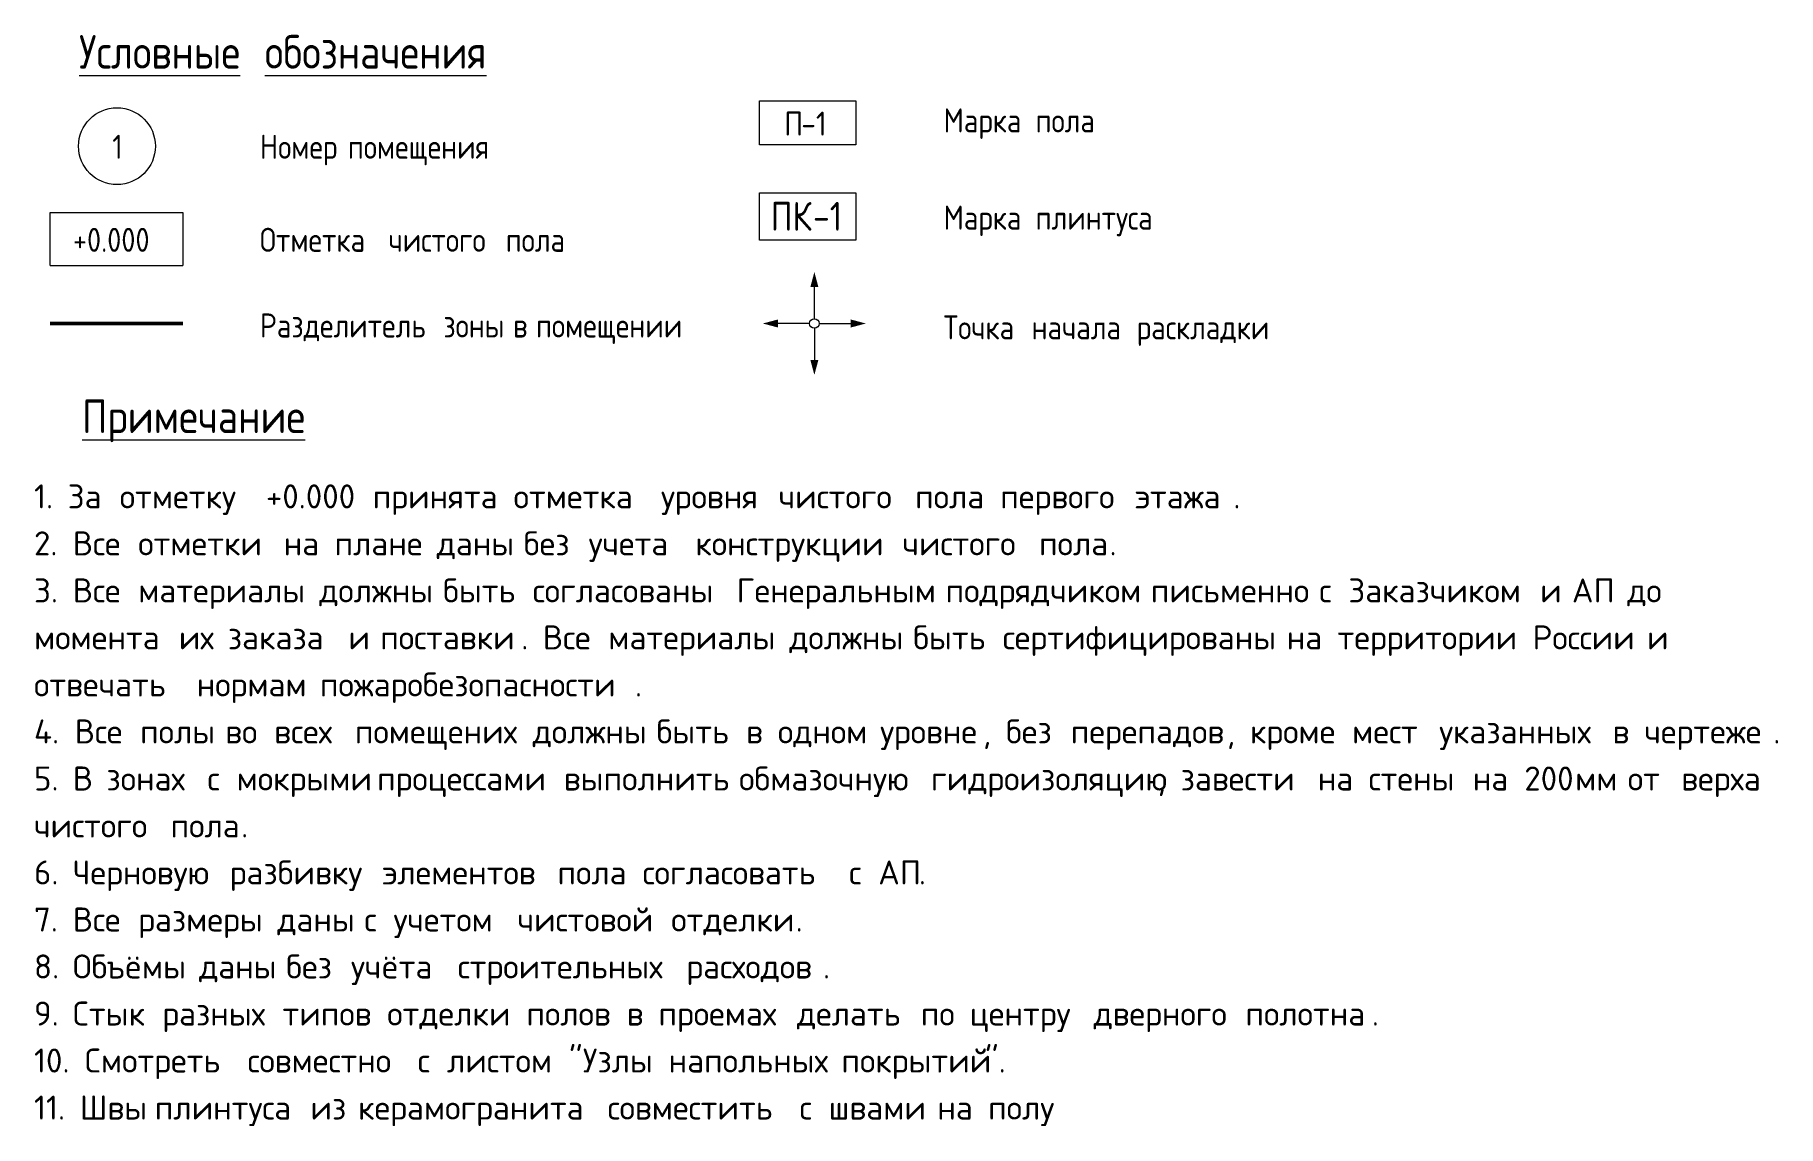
# Model space of a CAD drawing. Header units: millimetres. Extents: x 81671 to 282875, y -8553 to 29000.
# Drawn here: x 282693.6 to 282875.2, y 3746.2 to 3859.8 of the extents above; entities that cross this region are included whole.
import ezdxf

# ---------------------------------------------------------------- set-up
doc = ezdxf.new("R2010")
doc.units = ezdxf.units.MM
doc.linetypes.add('200_ШТРИХ__ш1_п0_6_', pattern=[800, 500, -300])
for name, color, linetype, lineweight in [('A-DETL', 7, 'Continuous', 9), ('A-DETL-5', 7, '200_ШТРИХ__ш1_п0_6_', 50), ('G-ANNO-TEXT', 7, 'Continuous', 9)]:
    doc.layers.add(name, color=color, linetype=linetype, lineweight=lineweight)
doc.layers.add('A-DETL-GENF-8', color=1, linetype='Continuous', lineweight=9, true_color=0xff0000)
doc.layers.add('G-ANNO-TEXT-2', color=1, linetype='Continuous', lineweight=9, true_color=0xff0000)
doc.styles.add('GOST Common_6', font='GOST_Common.ttf', dxfattribs={"width": 0.9, "height": 3.5})
doc.styles.add('GOST Common_7', font='GOST_Common.ttf', dxfattribs={"width": 0.9, "height": 2.5})
doc.styles.add('GOST Common_8', font='GOST_Common.ttf', dxfattribs={"width": 0.9, "height": 3})
doc.styles.add('ISOCPEUR_3', font='isocpeur.ttf', dxfattribs={"width": 0.9, "height": 2.5})
doc.styles.add('ISOCPEUR_4', font='isocpeur.ttf', dxfattribs={"height": 2.5})

msp = doc.modelspace()

# ---------------------------------------------------------------- texts
at = {"layer": 'G-ANNO-TEXT', "attachment_point": 1}
for s, insert, char_height, width, style in [('\\LУсловные', (282698.24, 3859.77), 3.5, 22.1506, 'GOST Common_6'), ('\\L\\fGOST Common|b0|i0|c204|p34|;\\W.9;\\L ', (282716.52, 3859.77), 3.5, 1.2987, 'GOST Common_6'), ('\\Lобозначения', (282717.59, 3859.77), 3.5, 30.1595, 'GOST Common_6'), ('Марка', (282788.26, 3852.13), 2.5, 10.6785, 'GOST Common_7'), ('\\fGOST Common|b0|i0|c204|p34|;\\W.9; ', (282797.07, 3852.13), 2.5, 0.938, 'GOST Common_7'), ('\\fISOCPEUR|b0|i0|c204|p34|;\\W.9;П', (282771.66, 3851.8), 2.5, 2.1646, 'ISOCPEUR_3'), ('-1', (282773.44, 3851.8), 2.5, 3.319, 'ISOCPEUR_3'), ('пола', (282797.84, 3852.13), 2.5, 8.0089, 'GOST Common_7'), ('\\fGOST Common|b0|i0|c204|p34|;\\W.9;1', (282701.71, 3849.39), 2.5, 1.3709, 'GOST Common_7'), ('Номер', (282717.07, 3849.39), 2.5, 10.1734, 'GOST Common_7'), ('\\fGOST Common|b0|i0|c204|p34|;\\W.9; ', (282725.46, 3849.39), 2.5, 0.938, 'GOST Common_7'), ('помещения', (282726.23, 3849.39), 2.5, 18.543, 'GOST Common_7'), ('Марка', (282788.26, 3842.01), 2.5, 10.6785, 'GOST Common_7'), ('\\fGOST Common|b0|i0|c204|p34|;\\W.9; ', (282797.07, 3842.01), 2.5, 0.938, 'GOST Common_7'), ('плинтуса', (282797.84, 3842.01), 2.5, 16.0177, 'GOST Common_7'), ('+0.000', (282697.61, 3839.7), 2.5, 10.5342, 'GOST Common_7'), ('Отметка', (282717.07, 3839.7), 2.5, 15.2962, 'GOST Common_7'), ('\\fGOST Common|b0|i0|c204|p34|;\\W.9; ', (282729.69, 3839.7), 2.5, 0.938, 'GOST Common_7'), ('\\fGOST Common|b0|i0|c204|p34|;\\W.9; ', (282741.89, 3839.7), 2.5, 0.938, 'GOST Common_7'), ('\\fGOST Common|b0|i0|c204|p34|;\\W.9; ', (282749.27, 3839.7), 2.5, 0.938, 'GOST Common_7'), ('чистого', (282730.46, 3839.7), 2.5, 13.8532, 'GOST Common_7'), ('пола', (282742.67, 3839.7), 2.5, 8.0089, 'GOST Common_7'), ('Разделитель', (282717.07, 3830.78), 2.5, 22.2228, 'GOST Common_7'), ('\\fGOST Common|b0|i0|c204|p34|;\\W.9; ', (282735.4, 3830.78), 2.5, 0.938, 'GOST Common_7'), ('зоны', (282736.18, 3830.78), 2.5, 7.8646, 'GOST Common_7'), ('\\fGOST Common|b0|i0|c204|p34|;\\W.9; ', (282742.67, 3830.78), 2.5, 0.938, 'GOST Common_7'), ('\\fGOST Common|b0|i0|c204|p34|;\\W.9; ', (282745.05, 3830.78), 2.5, 0.938, 'GOST Common_7'), ('Точка', (282788.26, 3830.59), 2.5, 10.1734, 'GOST Common_7'), ('\\fGOST Common|b0|i0|c204|p34|;\\W.9; ', (282796.65, 3830.59), 2.5, 0.938, 'GOST Common_7'), ('\\fGOST Common|b0|i0|c204|p34|;\\W.9; ', (282807.61, 3830.59), 2.5, 0.938, 'GOST Common_7'), ('\\fGOST Common|b0|i0|c204|p34|;\\W.9;в', (282743.44, 3830.78), 2.5, 1.9481, 'GOST Common_7'), ('помещении', (282745.82, 3830.78), 2.5, 18.543, 'GOST Common_7'), ('начала', (282797.43, 3830.59), 2.5, 12.338, 'GOST Common_7'), ('раскладки', (282808.38, 3830.59), 2.5, 17.6772, 'GOST Common_7'), ('\\LПримечание', (282698.55, 3821.83), 3.5, 28.5, 'GOST Common_6'), ('1. ', (282693.55, 3812.99), 2.5, 4.2489, 'ISOCPEUR_4'), ('За', (282697.06, 3812.99), 2.5, 4.73, 'ISOCPEUR_4'), ('\\fISOCPEUR|b0|i0|c204|p34|; ', (282700.96, 3812.99), 2.5, 1.8439, 'ISOCPEUR_4'), ('отметку', (282702.48, 3812.99), 2.5, 16.5148, 'ISOCPEUR_4'), (' +0.000 ', (282716.11, 3812.99), 2.5, 15.3924, 'ISOCPEUR_4'), ('принята', (282728.81, 3812.99), 2.5, 15.9536, 'ISOCPEUR_4'), ('\\fISOCPEUR|b0|i0|c204|p34|; ', (282741.97, 3812.99), 2.5, 1.8439, 'ISOCPEUR_4'), ('отметка', (282743.49, 3812.99), 2.5, 16.7553, 'ISOCPEUR_4'), ('\\fISOCPEUR|b0|i0|c204|p34|; ', (282757.32, 3812.99), 2.5, 1.8439, 'ISOCPEUR_4'), ('уровня', (282758.84, 3812.99), 2.5, 12.9873, 'ISOCPEUR_4'), ('\\fISOCPEUR|b0|i0|c204|p34|; ', (282769.55, 3812.99), 2.5, 1.8439, 'ISOCPEUR_4'), ('чистого', (282771.08, 3812.99), 2.5, 15.3924, 'ISOCPEUR_4'), ('\\fISOCPEUR|b0|i0|c204|p34|; ', (282783.78, 3812.99), 2.5, 1.8439, 'ISOCPEUR_4'), ('пола', (282785.3, 3812.99), 2.5, 8.8987, 'ISOCPEUR_4'), ('\\fISOCPEUR|b0|i0|c204|p34|; ', (282792.64, 3812.99), 2.5, 1.8439, 'ISOCPEUR_4'), ('первого', (282794.16, 3812.99), 2.5, 15.1519, 'ISOCPEUR_4'), ('\\fISOCPEUR|b0|i0|c204|p34|; ', (282806.66, 3812.99), 2.5, 1.8439, 'ISOCPEUR_4'), ('этажа', (282808.18, 3812.99), 2.5, 12.4262, 'ISOCPEUR_4'), ('\\fISOCPEUR|b0|i0|c204|p34|;.', (282818.44, 3812.99), 2.5, 0.8819, 'ISOCPEUR_4'), ('2. ', (282693.55, 3808.1), 2.5, 4.8903, 'ISOCPEUR_4'), ('Все', (282697.59, 3808.1), 2.5, 6.4135, 'ISOCPEUR_4'), ('\\fISOCPEUR|b0|i0|c204|p34|; ', (282702.88, 3808.1), 2.5, 1.8439, 'ISOCPEUR_4'), ('отметки', (282704.4, 3808.1), 2.5, 16.5148, 'ISOCPEUR_4'), ('\\fISOCPEUR|b0|i0|c204|p34|; ', (282718.03, 3808.1), 2.5, 1.8439, 'ISOCPEUR_4'), ('на', (282719.55, 3808.1), 2.5, 4.5696, 'ISOCPEUR_4'), ('\\fISOCPEUR|b0|i0|c204|p34|; ', (282723.32, 3808.1), 2.5, 1.8439, 'ISOCPEUR_4'), ('плане', (282724.84, 3808.1), 2.5, 11.0633, 'ISOCPEUR_4'), ('\\fISOCPEUR|b0|i0|c204|p34|; ', (282733.97, 3808.1), 2.5, 1.8439, 'ISOCPEUR_4'), ('даны', (282735.49, 3808.1), 2.5, 9.1392, 'ISOCPEUR_4'), ('\\fISOCPEUR|b0|i0|c204|p34|; ', (282743.03, 3808.1), 2.5, 1.8439, 'ISOCPEUR_4'), ('без', (282744.55, 3808.1), 2.5, 6.3333, 'ISOCPEUR_4'), ('\\fISOCPEUR|b0|i0|c204|p34|; ', (282749.78, 3808.1), 2.5, 1.8439, 'ISOCPEUR_4'), ('учета', (282751.3, 3808.1), 2.5, 11.6245, 'ISOCPEUR_4'), ('\\fISOCPEUR|b0|i0|c204|p34|; ', (282760.89, 3808.1), 2.5, 1.8439, 'ISOCPEUR_4'), ('конструкции', (282762.41, 3808.1), 2.5, 24.2911, 'ISOCPEUR_4'), ('\\fISOCPEUR|b0|i0|c204|p34|; ', (282782.45, 3808.1), 2.5, 1.8439, 'ISOCPEUR_4'), ('чистого', (282783.97, 3808.1), 2.5, 15.3924, 'ISOCPEUR_4'), ('\\fISOCPEUR|b0|i0|c204|p34|; ', (282796.67, 3808.1), 2.5, 1.8439, 'ISOCPEUR_4'), ('пола', (282798.2, 3808.1), 2.5, 8.8987, 'ISOCPEUR_4'), ('\\fISOCPEUR|b0|i0|c204|p34|;.', (282805.54, 3808.1), 2.5, 0.8819, 'ISOCPEUR_4'), ('3. ', (282693.55, 3803.2), 2.5, 4.8903, 'ISOCPEUR_4'), ('Все', (282697.59, 3803.2), 2.5, 6.4135, 'ISOCPEUR_4'), ('\\fISOCPEUR|b0|i0|c204|p34|; ', (282702.88, 3803.2), 2.5, 1.8439, 'ISOCPEUR_4'), ('\\fISOCPEUR|b0|i0|c204|p34|; ', (282721.73, 3803.2), 2.5, 1.8439, 'ISOCPEUR_4'), ('\\fISOCPEUR|b0|i0|c204|p34|; ', (282734.63, 3803.2), 2.5, 1.8439, 'ISOCPEUR_4'), ('быть', (282736.15, 3803.2), 2.5, 9.4599, 'ISOCPEUR_4'), ('\\fISOCPEUR|b0|i0|c204|p34|; ', (282743.96, 3803.2), 2.5, 1.8439, 'ISOCPEUR_4'), ('\\fISOCPEUR|b0|i0|c204|p34|; ', (282765.19, 3803.2), 2.5, 1.8439, 'ISOCPEUR_4'), ('Генеральным', (282766.71, 3803.2), 2.5, 24.5316, 'ISOCPEUR_4'), ('\\fISOCPEUR|b0|i0|c204|p34|; ', (282786.95, 3803.2), 2.5, 1.8439, 'ISOCPEUR_4'), ('\\fISOCPEUR|b0|i0|c204|p34|; ', (282808.32, 3803.2), 2.5, 1.8439, 'ISOCPEUR_4'), ('\\fISOCPEUR|b0|i0|c204|p34|; ', (282825.84, 3803.2), 2.5, 1.8439, 'ISOCPEUR_4'), ('\\fISOCPEUR|b0|i0|c204|p34|; ', (282828.89, 3803.2), 2.5, 1.8439, 'ISOCPEUR_4'), ('Заказчиком', (282830.41, 3803.2), 2.5, 22.3671, 'ISOCPEUR_4'), ('\\fISOCPEUR|b0|i0|c204|p34|; ', (282848.86, 3803.2), 2.5, 1.8439, 'ISOCPEUR_4'), ('\\fISOCPEUR|b0|i0|c204|p34|; ', (282852.17, 3803.2), 2.5, 1.8439, 'ISOCPEUR_4'), ('АП', (282853.69, 3803.2), 2.5, 5.1308, 'ISOCPEUR_4'), ('\\fISOCPEUR|b0|i0|c204|p34|; ', (282857.92, 3803.2), 2.5, 1.8439, 'ISOCPEUR_4'), ('\\fISOCPEUR|b0|i0|c204|p34|; ', (282863.02, 3803.2), 2.5, 1.8439, 'ISOCPEUR_4'), ('материалы', (282704.4, 3803.2), 2.5, 21.0042, 'ISOCPEUR_4'), ('должны', (282723.25, 3803.2), 2.5, 13.789, 'ISOCPEUR_4'), ('согласованы', (282745.48, 3803.2), 2.5, 23.8903, 'ISOCPEUR_4'), ('подрядчиком', (282788.47, 3803.2), 2.5, 24.0506, 'ISOCPEUR_4'), ('письменно', (282809.84, 3803.2), 2.5, 19.4008, 'ISOCPEUR_4'), ('\\fISOCPEUR|b0|i0|c204|p34|;с', (282827.37, 3803.2), 2.5, 1.8439, 'ISOCPEUR_4'), ('\\fISOCPEUR|b0|i0|c204|p34|;и', (282850.38, 3803.2), 2.5, 2.1646, 'ISOCPEUR_4'), ('до', (282859.45, 3803.2), 2.5, 4.3291, 'ISOCPEUR_4'), ('момента', (282693.55, 3798.31), 2.5, 16.4346, 'ISOCPEUR_4'), ('\\fISOCPEUR|b0|i0|c204|p34|; ', (282707.11, 3798.31), 2.5, 1.8439, 'ISOCPEUR_4'), ('их', (282708.63, 3798.31), 2.5, 4.3291, 'ISOCPEUR_4'), ('\\fISOCPEUR|b0|i0|c204|p34|; ', (282712.21, 3798.31), 2.5, 1.8439, 'ISOCPEUR_4'), ('заказа', (282713.73, 3798.31), 2.5, 13.3882, 'ISOCPEUR_4'), ('\\fISOCPEUR|b0|i0|c204|p34|; ', (282724.77, 3798.31), 2.5, 1.8439, 'ISOCPEUR_4'), ('\\fISOCPEUR|b0|i0|c204|p34|;и', (282726.29, 3798.31), 2.5, 2.1646, 'ISOCPEUR_4'), ('\\fISOCPEUR|b0|i0|c204|p34|; ', (282728.08, 3798.31), 2.5, 1.8439, 'ISOCPEUR_4'), ('поставки', (282729.6, 3798.31), 2.5, 17.7975, 'ISOCPEUR_4'), ('Все', (282746.54, 3798.31), 2.5, 6.4135, 'ISOCPEUR_4'), ('\\fISOCPEUR|b0|i0|c204|p34|; ', (282751.83, 3798.31), 2.5, 1.8439, 'ISOCPEUR_4'), ('материалы', (282753.35, 3798.31), 2.5, 21.0042, 'ISOCPEUR_4'), ('\\fISOCPEUR|b0|i0|c204|p34|; ', (282770.68, 3798.31), 2.5, 1.8439, 'ISOCPEUR_4'), ('должны', (282772.2, 3798.31), 2.5, 13.789, 'ISOCPEUR_4'), ('\\fISOCPEUR|b0|i0|c204|p34|; ', (282783.58, 3798.31), 2.5, 1.8439, 'ISOCPEUR_4'), ('быть', (282785.1, 3798.31), 2.5, 9.4599, 'ISOCPEUR_4'), ('\\fISOCPEUR|b0|i0|c204|p34|; ', (282792.9, 3798.31), 2.5, 1.8439, 'ISOCPEUR_4'), ('сертифицированы', (282794.42, 3798.31), 2.5, 33.9915, 'ISOCPEUR_4'), ('\\fISOCPEUR|b0|i0|c204|p34|; ', (282822.47, 3798.31), 2.5, 1.8439, 'ISOCPEUR_4'), ('на', (282823.99, 3798.31), 2.5, 4.5696, 'ISOCPEUR_4'), ('\\fISOCPEUR|b0|i0|c204|p34|; ', (282827.76, 3798.31), 2.5, 1.8439, 'ISOCPEUR_4'), ('территории', (282829.28, 3798.31), 2.5, 22.7679, 'ISOCPEUR_4'), ('\\fISOCPEUR|b0|i0|c204|p34|; ', (282848.07, 3798.31), 2.5, 1.8439, 'ISOCPEUR_4'), ('России', (282849.59, 3798.31), 2.5, 12.5865, 'ISOCPEUR_4'), ('\\fISOCPEUR|b0|i0|c204|p34|; ', (282859.98, 3798.31), 2.5, 1.8439, 'ISOCPEUR_4'), ('\\fISOCPEUR|b0|i0|c204|p34|;и', (282861.5, 3798.31), 2.5, 2.1646, 'ISOCPEUR_4'), ('\\fISOCPEUR|b0|i0|c204|p34|; ', (282863.28, 3798.31), 2.5, 1.8439, 'ISOCPEUR_4'), ('. ', (282744.29, 3798.31), 2.5, 2.7257, 'ISOCPEUR_4'), ('отвечать', (282693.55, 3793.41), 2.5, 18.6793, 'ISOCPEUR_4'), ('\\fISOCPEUR|b0|i0|c204|p34|; ', (282708.96, 3793.41), 2.5, 1.8439, 'ISOCPEUR_4'), ('нормам', (282710.49, 3793.41), 2.5, 13.7089, 'ISOCPEUR_4'), ('\\fISOCPEUR|b0|i0|c204|p34|; ', (282721.8, 3793.41), 2.5, 1.8439, 'ISOCPEUR_4'), ('пожаробезопасности', (282723.32, 3793.41), 2.5, 39.7637, 'ISOCPEUR_4'), ('\\fISOCPEUR|b0|i0|c204|p34|;.', (282756.13, 3793.41), 2.5, 0.8819, 'ISOCPEUR_4'), ('4. ', (282693.55, 3788.52), 2.5, 5.1308, 'ISOCPEUR_4'), ('Все', (282697.79, 3788.52), 2.5, 6.4135, 'ISOCPEUR_4'), ('\\fISOCPEUR|b0|i0|c204|p34|; ', (282703.08, 3788.52), 2.5, 1.8439, 'ISOCPEUR_4'), ('\\fISOCPEUR|b0|i0|c204|p34|; ', (282711.94, 3788.52), 2.5, 1.8439, 'ISOCPEUR_4'), ('\\fISOCPEUR|b0|i0|c204|p34|; ', (282717.03, 3788.52), 2.5, 1.8439, 'ISOCPEUR_4'), ('\\fISOCPEUR|b0|i0|c204|p34|; ', (282725.43, 3788.52), 2.5, 1.8439, 'ISOCPEUR_4'), ('\\fISOCPEUR|b0|i0|c204|p34|; ', (282743.96, 3788.52), 2.5, 1.8439, 'ISOCPEUR_4'), ('\\fISOCPEUR|b0|i0|c204|p34|; ', (282756.85, 3788.52), 2.5, 1.8439, 'ISOCPEUR_4'), ('быть', (282758.38, 3788.52), 2.5, 9.4599, 'ISOCPEUR_4'), ('\\fISOCPEUR|b0|i0|c204|p34|; ', (282766.18, 3788.52), 2.5, 1.8439, 'ISOCPEUR_4'), ('\\fISOCPEUR|b0|i0|c204|p34|; ', (282769.49, 3788.52), 2.5, 1.8439, 'ISOCPEUR_4'), ('\\fISOCPEUR|b0|i0|c204|p34|; ', (282780.14, 3788.52), 2.5, 1.8439, 'ISOCPEUR_4'), ('без', (282794.76, 3788.52), 2.5, 6.3333, 'ISOCPEUR_4'), ('\\fISOCPEUR|b0|i0|c204|p34|; ', (282799.98, 3788.52), 2.5, 1.8439, 'ISOCPEUR_4'), ('\\fISOCPEUR|b0|i0|c204|p34|; ', (282829.28, 3788.52), 2.5, 1.8439, 'ISOCPEUR_4'), ('\\fISOCPEUR|b0|i0|c204|p34|; ', (282838.35, 3788.52), 2.5, 1.8439, 'ISOCPEUR_4'), ('\\fISOCPEUR|b0|i0|c204|p34|; ', (282856.4, 3788.52), 2.5, 1.8439, 'ISOCPEUR_4'), ('\\fISOCPEUR|b0|i0|c204|p34|; ', (282859.71, 3788.52), 2.5, 1.8439, 'ISOCPEUR_4'), ('полы', (282704.6, 3788.52), 2.5, 8.8987, 'ISOCPEUR_4'), ('во', (282713.46, 3788.52), 2.5, 4.3291, 'ISOCPEUR_4'), ('всех', (282718.56, 3788.52), 2.5, 8.3376, 'ISOCPEUR_4'), ('помещених', (282726.96, 3788.52), 2.5, 20.6034, 'ISOCPEUR_4'), ('должны', (282745.48, 3788.52), 2.5, 13.789, 'ISOCPEUR_4'), ('\\fISOCPEUR|b0|i0|c204|p34|;в', (282767.7, 3788.52), 2.5, 2.1646, 'ISOCPEUR_4'), ('одном', (282771.01, 3788.52), 2.5, 11.0633, 'ISOCPEUR_4'), ('уровне', (282781.66, 3788.52), 2.5, 12.9873, 'ISOCPEUR_4'), ('перепадов', (282801.5, 3788.52), 2.5, 19.7215, 'ISOCPEUR_4'), ('кроме', (282820.16, 3788.52), 2.5, 11.0633, 'ISOCPEUR_4'), ('мест', (282830.8, 3788.52), 2.5, 9.1392, 'ISOCPEUR_4'), ('указанных', (282839.87, 3788.52), 2.5, 20.0422, 'ISOCPEUR_4'), ('\\fISOCPEUR|b0|i0|c204|p34|;в', (282857.92, 3788.52), 2.5, 2.1646, 'ISOCPEUR_4'), ('чертеже', (282861.23, 3788.52), 2.5, 16.2743, 'ISOCPEUR_4'), (', ', (282792.37, 3788.52), 2.5, 2.8861, 'ISOCPEUR_4'), (', ', (282817.77, 3788.52), 2.5, 2.8861, 'ISOCPEUR_4'), ('\\fISOCPEUR|b0|i0|c204|p34|;.', (282874.66, 3788.52), 2.5, 0.8819, 'ISOCPEUR_4'), ('5. ', (282693.55, 3783.62), 2.5, 4.8903, 'ISOCPEUR_4'), ('\\fISOCPEUR|b0|i0|c204|p34|;В', (282697.59, 3783.62), 2.5, 2.4051, 'ISOCPEUR_4'), ('\\fISOCPEUR|b0|i0|c204|p34|; ', (282699.57, 3783.62), 2.5, 1.8439, 'ISOCPEUR_4'), ('зонах', (282701.09, 3783.62), 2.5, 10.903, 'ISOCPEUR_4'), ('\\fISOCPEUR|b0|i0|c204|p34|; ', (282710.09, 3783.62), 2.5, 1.8439, 'ISOCPEUR_4'), ('\\fISOCPEUR|b0|i0|c204|p34|; ', (282713.13, 3783.62), 2.5, 1.8439, 'ISOCPEUR_4'), ('\\fISOCPEUR|b0|i0|c204|p34|; ', (282727.75, 3783.62), 2.5, 1.8439, 'ISOCPEUR_4'), ('\\fISOCPEUR|b0|i0|c204|p34|; ', (282747.2, 3783.62), 2.5, 1.8439, 'ISOCPEUR_4'), ('\\fISOCPEUR|b0|i0|c204|p34|; ', (282765.45, 3783.62), 2.5, 1.8439, 'ISOCPEUR_4'), ('обмазочную', (282766.97, 3783.62), 2.5, 22.3671, 'ISOCPEUR_4'), ('\\fISOCPEUR|b0|i0|c204|p34|; ', (282785.43, 3783.62), 2.5, 1.8439, 'ISOCPEUR_4'), ('гидроизоляцию', (282786.95, 3783.62), 2.5, 28.6202, 'ISOCPEUR_4'), ('завести', (282812.95, 3783.62), 2.5, 15.4726, 'ISOCPEUR_4'), ('\\fISOCPEUR|b0|i0|c204|p34|; ', (282825.71, 3783.62), 2.5, 1.8439, 'ISOCPEUR_4'), ('\\fISOCPEUR|b0|i0|c204|p34|; ', (282831, 3783.62), 2.5, 1.8439, 'ISOCPEUR_4'), ('\\fISOCPEUR|b0|i0|c204|p34|; ', (282841.85, 3783.62), 2.5, 1.8439, 'ISOCPEUR_4'), (' 200', (282847.14, 3783.62), 2.5, 8.3375, 'ISOCPEUR_4'), ('\\fISOCPEUR|b0|i0|c204|p34|; ', (282857.99, 3783.62), 2.5, 1.8439, 'ISOCPEUR_4'), ('\\fISOCPEUR|b0|i0|c204|p34|; ', (282863.55, 3783.62), 2.5, 1.8439, 'ISOCPEUR_4'), ('\\fISOCPEUR|b0|i0|c204|p34|; ', (282874.2, 3783.62), 2.5, 1.8439, 'ISOCPEUR_4'), ('\\fISOCPEUR|b0|i0|c204|p34|;с', (282711.61, 3783.62), 2.5, 1.8439, 'ISOCPEUR_4'), ('мокрыми', (282714.65, 3783.62), 2.5, 15.8734, 'ISOCPEUR_4'), ('процессами', (282729.27, 3783.62), 2.5, 21.7257, 'ISOCPEUR_4'), ('выполнить', (282748.72, 3783.62), 2.5, 20.2827, 'ISOCPEUR_4'), (', ', (282810.56, 3783.62), 2.5, 2.8861, 'ISOCPEUR_4'), ('на', (282827.23, 3783.62), 2.5, 4.5696, 'ISOCPEUR_4'), ('стены', (282832.52, 3783.62), 2.5, 11.3038, 'ISOCPEUR_4'), ('на', (282843.37, 3783.62), 2.5, 4.5696, 'ISOCPEUR_4'), ('мм', (282854.02, 3783.62), 2.5, 4.8101, 'ISOCPEUR_4'), ('от', (282859.51, 3783.62), 2.5, 4.8903, 'ISOCPEUR_4'), ('верха', (282865.07, 3783.62), 2.5, 11.0633, 'ISOCPEUR_4'), ('чистого', (282693.55, 3778.73), 2.5, 15.3924, 'ISOCPEUR_4'), ('\\fISOCPEUR|b0|i0|c204|p34|; ', (282706.25, 3778.73), 2.5, 1.8439, 'ISOCPEUR_4'), ('пола', (282707.77, 3778.73), 2.5, 8.8987, 'ISOCPEUR_4'), ('\\fISOCPEUR|b0|i0|c204|p34|;.', (282715.12, 3778.73), 2.5, 0.8819, 'ISOCPEUR_4'), ('разбивку', (282713.93, 3773.84), 2.5, 17.3966, 'ISOCPEUR_4'), ('АП', (282781.46, 3773.84), 2.5, 5.1308, 'ISOCPEUR_4'), ('6. ', (282693.55, 3773.84), 2.5, 4.8903, 'ISOCPEUR_4'), ('Черновую', (282697.59, 3773.84), 2.5, 17.9578, 'ISOCPEUR_4'), ('\\fISOCPEUR|b0|i0|c204|p34|; ', (282712.4, 3773.84), 2.5, 1.8439, 'ISOCPEUR_4'), ('\\fISOCPEUR|b0|i0|c204|p34|; ', (282728.28, 3773.84), 2.5, 1.8439, 'ISOCPEUR_4'), ('элементов', (282729.8, 3773.84), 2.5, 20.2827, 'ISOCPEUR_4'), ('\\fISOCPEUR|b0|i0|c204|p34|; ', (282746.54, 3773.84), 2.5, 1.8439, 'ISOCPEUR_4'), ('пола', (282748.06, 3773.84), 2.5, 8.8987, 'ISOCPEUR_4'), ('\\fISOCPEUR|b0|i0|c204|p34|; ', (282755.4, 3773.84), 2.5, 1.8439, 'ISOCPEUR_4'), ('согласовать', (282756.92, 3773.84), 2.5, 24.211, 'ISOCPEUR_4'), ('\\fISOCPEUR|b0|i0|c204|p34|; ', (282776.9, 3773.84), 2.5, 1.8439, 'ISOCPEUR_4'), ('\\fISOCPEUR|b0|i0|c204|p34|;с', (282778.42, 3773.84), 2.5, 1.8439, 'ISOCPEUR_4'), ('\\fISOCPEUR|b0|i0|c204|p34|; ', (282779.94, 3773.84), 2.5, 1.8439, 'ISOCPEUR_4'), ('\\fISOCPEUR|b0|i0|c204|p34|;.', (282785.69, 3773.84), 2.5, 0.8819, 'ISOCPEUR_4'), ('7. ', (282693.55, 3768.94), 2.5, 4.8903, 'ISOCPEUR_4'), ('Все', (282697.59, 3768.94), 2.5, 6.4135, 'ISOCPEUR_4'), ('\\fISOCPEUR|b0|i0|c204|p34|; ', (282702.88, 3768.94), 2.5, 1.8439, 'ISOCPEUR_4'), ('размеры', (282704.4, 3768.94), 2.5, 15.7131, 'ISOCPEUR_4'), ('\\fISOCPEUR|b0|i0|c204|p34|; ', (282717.36, 3768.94), 2.5, 1.8439, 'ISOCPEUR_4'), ('\\fISOCPEUR|b0|i0|c204|p34|; ', (282726.43, 3768.94), 2.5, 1.8439, 'ISOCPEUR_4'), ('\\fISOCPEUR|b0|i0|c204|p34|; ', (282729.47, 3768.94), 2.5, 1.8439, 'ISOCPEUR_4'), ('\\fISOCPEUR|b0|i0|c204|p34|; ', (282742.37, 3768.94), 2.5, 1.8439, 'ISOCPEUR_4'), ('чистовой', (282743.89, 3768.94), 2.5, 17.557, 'ISOCPEUR_4'), ('\\fISOCPEUR|b0|i0|c204|p34|; ', (282758.38, 3768.94), 2.5, 1.8439, 'ISOCPEUR_4'), ('даны', (282718.89, 3768.94), 2.5, 9.1392, 'ISOCPEUR_4'), ('\\fISOCPEUR|b0|i0|c204|p34|;с', (282727.95, 3768.94), 2.5, 1.8439, 'ISOCPEUR_4'), ('учетом', (282730.99, 3768.94), 2.5, 13.789, 'ISOCPEUR_4'), ('отделки', (282759.9, 3768.94), 2.5, 15.7131, 'ISOCPEUR_4'), ('\\fISOCPEUR|b0|i0|c204|p34|;.', (282772.86, 3768.94), 2.5, 0.8819, 'ISOCPEUR_4'), ('8. ', (282693.55, 3764.05), 2.5, 4.8903, 'ISOCPEUR_4'), ('Объёмы', (282697.59, 3764.05), 2.5, 14.1097, 'ISOCPEUR_4'), ('\\fISOCPEUR|b0|i0|c204|p34|; ', (282709.23, 3764.05), 2.5, 1.8439, 'ISOCPEUR_4'), ('даны', (282710.75, 3764.05), 2.5, 9.1392, 'ISOCPEUR_4'), ('\\fISOCPEUR|b0|i0|c204|p34|; ', (282718.29, 3764.05), 2.5, 1.8439, 'ISOCPEUR_4'), ('без', (282719.81, 3764.05), 2.5, 6.3333, 'ISOCPEUR_4'), ('\\fISOCPEUR|b0|i0|c204|p34|; ', (282725.04, 3764.05), 2.5, 1.8439, 'ISOCPEUR_4'), ('учёта', (282726.56, 3764.05), 2.5, 11.6245, 'ISOCPEUR_4'), ('\\fISOCPEUR|b0|i0|c204|p34|; ', (282736.15, 3764.05), 2.5, 1.8439, 'ISOCPEUR_4'), ('строительных', (282737.67, 3764.05), 2.5, 27.0169, 'ISOCPEUR_4'), ('\\fISOCPEUR|b0|i0|c204|p34|; ', (282759.96, 3764.05), 2.5, 1.8439, 'ISOCPEUR_4'), ('расходов', (282761.48, 3764.05), 2.5, 17.2363, 'ISOCPEUR_4'), ('\\fISOCPEUR|b0|i0|c204|p34|;.', (282775.71, 3764.05), 2.5, 0.8819, 'ISOCPEUR_4'), ('9. ', (282693.55, 3759.15), 2.5, 4.8903, 'ISOCPEUR_4'), ('Стык', (282697.59, 3759.15), 2.5, 9.4599, 'ISOCPEUR_4'), ('\\fISOCPEUR|b0|i0|c204|p34|; ', (282705.39, 3759.15), 2.5, 1.8439, 'ISOCPEUR_4'), ('разных', (282706.91, 3759.15), 2.5, 13.308, 'ISOCPEUR_4'), ('\\fISOCPEUR|b0|i0|c204|p34|; ', (282717.89, 3759.15), 2.5, 1.8439, 'ISOCPEUR_4'), ('типов', (282719.42, 3759.15), 2.5, 11.384, 'ISOCPEUR_4'), ('\\fISOCPEUR|b0|i0|c204|p34|; ', (282728.81, 3759.15), 2.5, 1.8439, 'ISOCPEUR_4'), ('отделки', (282730.33, 3759.15), 2.5, 15.7131, 'ISOCPEUR_4'), ('\\fISOCPEUR|b0|i0|c204|p34|; ', (282743.29, 3759.15), 2.5, 1.8439, 'ISOCPEUR_4'), ('полов', (282744.82, 3759.15), 2.5, 10.8228, 'ISOCPEUR_4'), ('\\fISOCPEUR|b0|i0|c204|p34|; ', (282753.75, 3759.15), 2.5, 1.8439, 'ISOCPEUR_4'), ('\\fISOCPEUR|b0|i0|c204|p34|;в', (282755.27, 3759.15), 2.5, 2.1646, 'ISOCPEUR_4'), ('\\fISOCPEUR|b0|i0|c204|p34|; ', (282757.05, 3759.15), 2.5, 1.8439, 'ISOCPEUR_4'), ('проемах', (282758.57, 3759.15), 2.5, 15.6329, 'ISOCPEUR_4'), ('\\fISOCPEUR|b0|i0|c204|p34|; ', (282771.47, 3759.15), 2.5, 1.8439, 'ISOCPEUR_4'), ('делать', (282772.99, 3759.15), 2.5, 13.789, 'ISOCPEUR_4'), ('\\fISOCPEUR|b0|i0|c204|p34|; ', (282784.37, 3759.15), 2.5, 1.8439, 'ISOCPEUR_4'), ('по', (282785.89, 3759.15), 2.5, 4.3291, 'ISOCPEUR_4'), ('\\fISOCPEUR|b0|i0|c204|p34|; ', (282789.46, 3759.15), 2.5, 1.8439, 'ISOCPEUR_4'), ('центру', (282790.99, 3759.15), 2.5, 13.789, 'ISOCPEUR_4'), ('\\fISOCPEUR|b0|i0|c204|p34|; ', (282802.36, 3759.15), 2.5, 1.8439, 'ISOCPEUR_4'), ('дверного', (282803.88, 3759.15), 2.5, 17.3164, 'ISOCPEUR_4'), ('\\fISOCPEUR|b0|i0|c204|p34|; ', (282818.17, 3759.15), 2.5, 1.8439, 'ISOCPEUR_4'), ('полотна', (282819.69, 3759.15), 2.5, 15.9536, 'ISOCPEUR_4'), ('\\fISOCPEUR|b0|i0|c204|p34|;.', (282832.86, 3759.15), 2.5, 0.8819, 'ISOCPEUR_4'), ('10. ', (282693.55, 3754.26), 2.5, 6.4135, 'ISOCPEUR_4'), ('Смотреть', (282698.84, 3754.26), 2.5, 18.6793, 'ISOCPEUR_4'), ('\\fISOCPEUR|b0|i0|c204|p34|; ', (282714.26, 3754.26), 2.5, 1.8439, 'ISOCPEUR_4'), ('\\fISOCPEUR|b0|i0|c204|p34|; ', (282731.98, 3754.26), 2.5, 1.8439, 'ISOCPEUR_4'), ('\\fISOCPEUR|b0|i0|c204|p34|; ', (282735.03, 3754.26), 2.5, 1.8439, 'ISOCPEUR_4'), (' "', (282747.66, 3754.26), 2.5, 3.6878, 'ISOCPEUR_4'), ('Узлы', (282750.7, 3754.26), 2.5, 8.9789, 'ISOCPEUR_4'), ('\\fISOCPEUR|b0|i0|c204|p34|; ', (282758.11, 3754.26), 2.5, 1.8439, 'ISOCPEUR_4'), ('\\fISOCPEUR|b0|i0|c204|p34|; ', (282776.1, 3754.26), 2.5, 1.8439, 'ISOCPEUR_4'), ('покрытий', (282777.62, 3754.26), 2.5, 18.1181, 'ISOCPEUR_4'), ('".', (282792.57, 3754.26), 2.5, 2.7257, 'ISOCPEUR_4'), ('совместно', (282715.78, 3754.26), 2.5, 19.6413, 'ISOCPEUR_4'), ('\\fISOCPEUR|b0|i0|c204|p34|;с', (282733.5, 3754.26), 2.5, 1.8439, 'ISOCPEUR_4'), ('листом', (282736.55, 3754.26), 2.5, 13.4683, 'ISOCPEUR_4'), ('напольных', (282759.63, 3754.26), 2.5, 19.962, 'ISOCPEUR_4'), ('11. ', (282693.55, 3749.36), 2.5, 5.7721, 'ISOCPEUR_4'), ('Швы', (282698.31, 3749.36), 2.5, 7.616, 'ISOCPEUR_4'), ('\\fISOCPEUR|b0|i0|c204|p34|; ', (282704.6, 3749.36), 2.5, 1.8439, 'ISOCPEUR_4'), ('плинтуса', (282706.12, 3749.36), 2.5, 17.7975, 'ISOCPEUR_4'), ('\\fISOCPEUR|b0|i0|c204|p34|; ', (282720.8, 3749.36), 2.5, 1.8439, 'ISOCPEUR_4'), ('из', (282722.33, 3749.36), 2.5, 4.1688, 'ISOCPEUR_4'), ('\\fISOCPEUR|b0|i0|c204|p34|; ', (282725.77, 3749.36), 2.5, 1.8439, 'ISOCPEUR_4'), ('керамогранита', (282727.29, 3749.36), 2.5, 29.6624, 'ISOCPEUR_4'), ('\\fISOCPEUR|b0|i0|c204|p34|; ', (282751.76, 3749.36), 2.5, 1.8439, 'ISOCPEUR_4'), ('совместить', (282753.28, 3749.36), 2.5, 22.3671, 'ISOCPEUR_4'), ('\\fISOCPEUR|b0|i0|c204|p34|; ', (282771.74, 3749.36), 2.5, 1.8439, 'ISOCPEUR_4'), ('\\fISOCPEUR|b0|i0|c204|p34|;с', (282773.26, 3749.36), 2.5, 1.8439, 'ISOCPEUR_4'), ('\\fISOCPEUR|b0|i0|c204|p34|; ', (282774.78, 3749.36), 2.5, 1.8439, 'ISOCPEUR_4'), ('швами', (282776.3, 3749.36), 2.5, 11.865, 'ISOCPEUR_4'), ('\\fISOCPEUR|b0|i0|c204|p34|; ', (282786.09, 3749.36), 2.5, 1.8439, 'ISOCPEUR_4'), ('на', (282787.61, 3749.36), 2.5, 4.5696, 'ISOCPEUR_4'), ('\\fISOCPEUR|b0|i0|c204|p34|; ', (282791.38, 3749.36), 2.5, 1.8439, 'ISOCPEUR_4'), ('полу', (282792.9, 3749.36), 2.5, 8.6582, 'ISOCPEUR_4')]:
    msp.add_mtext(s, dxfattribs=dict(at, insert=insert, char_height=char_height, width=width, style=style))
at = {"layer": 'G-ANNO-TEXT-2', "char_height": 3, "attachment_point": 1, "style": 'GOST Common_8'}
for s, insert, width in [('ПК', (282770.26, 3842.4), 5.3392), ('-1', (282774.66, 3842.4), 4.0405)]:
    msp.add_mtext(s, dxfattribs=dict(at, insert=insert, width=width))

# ---------------------------------------------------------------- hatches: boundary and pattern name
at = {"layer": 'A-DETL-GENF-8'}
for points in [[(282775.23, 3833.53), (282774.81, 3835.1), (282774.39, 3833.53)], [(282771.02, 3829.32), (282771.02, 3830.16), (282769.45, 3829.74)], [(282778.6, 3829.32), (282780.16, 3829.74), (282778.6, 3830.16)], [(282774.81, 3824.39), (282775.23, 3825.95), (282774.39, 3825.95)]]:
    msp.add_hatch(color=256, dxfattribs=at).paths.add_polyline_path(points)

# ---------------------------------------------------------------- linework, layer by layer
at = {"layer": 'A-DETL'}
for p, q in [((282769.11, 3852.91), (282779.11, 3852.91)), ((282769.11, 3848.35), (282769.11, 3852.91)), ((282779.11, 3852.91), (282779.11, 3848.35)), ((282779.11, 3848.35), (282769.11, 3848.35)), ((282769.11, 3843.35), (282779.11, 3843.35)), ((282769.11, 3838.43), (282769.11, 3843.35)), ((282779.11, 3843.35), (282779.11, 3838.43)), ((282695.24, 3841.28), (282709.04, 3841.28)), ((282695.24, 3835.78), (282695.24, 3841.28)), ((282709.04, 3841.28), (282709.04, 3835.78)), ((282779.11, 3838.43), (282769.11, 3838.43)), ((282695.24, 3835.78), (282709.04, 3835.78)), ((282774.81, 3830.24), (282774.81, 3833.53)), ((282774.31, 3829.74), (282771.02, 3829.74)), ((282774.81, 3829.24), (282774.81, 3825.95)), ((282775.31, 3829.74), (282778.6, 3829.74))]:
    msp.add_line(p, q, dxfattribs=at)
for centre, radius in [((282702.19, 3848.2), 4), ((282774.81, 3829.74), 0.5)]:
    msp.add_circle(centre, radius, dxfattribs=at)
at = {"layer": 'A-DETL-5'}
msp.add_line((282709.04, 3829.74), (282695.24, 3829.74), dxfattribs=at)

msp.set_redraw_order([(e.dxf.handle, doc.entitydb.next_handle()) for e in msp.query("TEXT MTEXT ATTDEF DIMENSION ARC_DIMENSION")])  # texts and dimensions are drawn at this point

doc.saveas('drawing.dxf')
